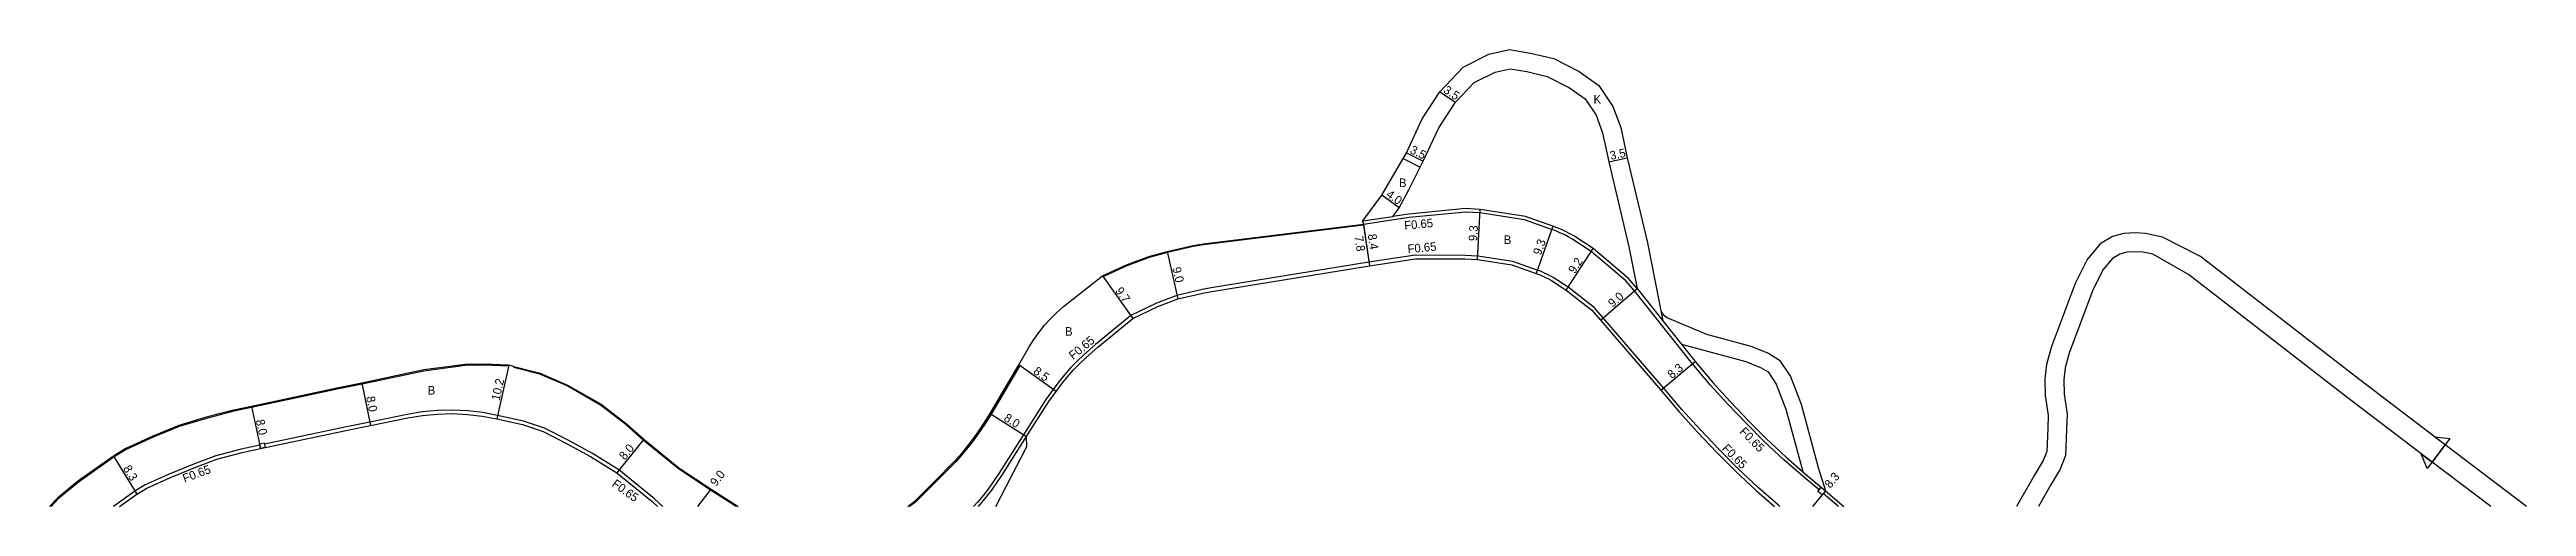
# Model space of a CAD drawing. Header units: metres. Extents: x -7200 to -4000, y -101400 to -99000.
# Drawn here: x -4549 to -4089.5, y -100800 to -100715.2 of the extents above; entities that cross this region are included whole.
import ezdxf

# ---------------------------------------------------------------- set-up
doc = ezdxf.new("R2010")
doc.units = ezdxf.units.M
doc.header["$LTSCALE"] = 2.5
for name, color, linetype in [('側溝・桝', 7, 'Continuous'), ('幅員', 7, 'Continuous'), ('歩道・分離帯・安全施設', 7, 'Continuous'), ('舗装', 7, 'Continuous'), ('道路', 7, 'Continuous')]:
    doc.layers.add(name, color=color, linetype=linetype)
doc.styles.get("Standard").update_dxf_attribs({"font": ''})
doc.styles.get('Standard').set_extended_font_data('@MS PGothic')

msp = doc.modelspace()

# ---------------------------------------------------------------- texts
at = {"layer": '側溝・桝'}
for rotation, p in [(5.3945, (-4297.61, -100748.67)), (5.3945, (-4296.99, -100753.03)), (39.3631, (-4359.1, -100772.86)), (314.711, (-4235.59, -100786.25)), (314.711, (-4238.83, -100789.37)), (20.5198, (-4523.94, -100795.61)), (324.4166, (-4444.81, -100796.13))]:
    msp.add_text('F0.65', height=1.6, rotation=rotation, dxfattribs=at).set_placement(p)
at = {"layer": '幅員'}
for s, rotation, p in [('3.5', 326.924, (-4290.56, -100723.13)), ('3.5', 333.2857, (-4296.76, -100734.36)), ('3.5', 11.76, (-4259.35, -100735.71)), ('4.0', 323.9254, (-4301.17, -100742.42)), ('7.8', 278.4623, (-4306.92, -100749.91)), ('8.4', 278.4623, (-4304.46, -100749.55)), ('9.3', 86.6992, (-4284.17, -100750.81)), ('9.3', 70.4423, (-4272.35, -100753.49)), ('9.2', 56.7907, (-4266.06, -100756.94)), ('9.7', 305.3698, (-4351.38, -100760.01)), ('9.0', 282.9156, (-4340.72, -100755.76)), ('9.0', 40.8854, (-4259.02, -100763.17)), ('8.3', 39.9263, (-4248.02, -100776.4)), ('10.2', 77.4153, (-4465.52, -100780.46)), ('8.5', 324.5268, (-4366.64, -100775.23)), ('8.0', 281.415, (-4490.28, -100779.72)), ('8.0', 327.5436, (-4372.1, -100783.98)), ('8.0', 282.241, (-4510.75, -100784.03)), ('8.0', 50.8472, (-4442.26, -100791.5)), ('8.3', 301.5168, (-4535.43, -100792.95)), ('9.0', 52.3579, (-4425.34, -100796.38)), ('8.3', 50.2765, (-4218.66, -100796.75))]:
    msp.add_text(s, height=1.6, rotation=rotation, dxfattribs=at).set_placement(p)
at = {"layer": '舗装'}
for s, p in [('K', (-4262.57, -100725.26)), ('B', (-4298.65, -100740.75)), ('B', (-4279.22, -100751.32)), ('B', (-4360.61, -100768.33)), ('B', (-4478.85, -100779.24))]:
    msp.add_text(s, height=1.6, dxfattribs=at).set_placement(p)

# ---------------------------------------------------------------- linework, layer by layer
at = {"layer": '側溝・桝'}
for points in [[(-4220.73, -100796.93), (-4223.7, -100794.46), (-4227.26, -100791.34), (-4230.91, -100787.94), (-4234.19, -100784.63), (-4237.69, -100780.96), (-4240.93, -100777.42), (-4244.2, -100773.51), (-4254.97, -100759.98), (-4256.56, -100758.15), (-4263.02, -100752.69), (-4266.59, -100750.37), (-4267.3, -100749.96), (-4268.04, -100749.57), (-4268.8, -100749.22), (-4269.57, -100748.89), (-4270.35, -100748.6), (-4275.35, -100746.82), (-4283.65, -100745.55), (-4286.27, -100745.4), (-4296.74, -100746.39), (-4305.27, -100747.66), (-4305.27, -100747.61)], [(-4305.36, -100747.02), (-4299.81, -100746.19)], [(-4227.99, -100800), (-4228.25, -100799.79), (-4231.96, -100796.53), (-4235.79, -100792.97), (-4239.21, -100789.51), (-4242.81, -100785.74), (-4246.2, -100782.03), (-4249.56, -100778.01), (-4260.78, -100765.03), (-4262.46, -100763.1), (-4267.29, -100759.33), (-4270.05, -100757.54), (-4270.63, -100757.21), (-4271.21, -100756.91), (-4271.8, -100756.63), (-4272.41, -100756.37), (-4273.02, -100756.14), (-4277.54, -100754.53), (-4284.05, -100753.55), (-4286.41, -100753.41), (-4295.63, -100753.4), (-4304.23, -100754.68), (-4333.49, -100759.46), (-4335.19, -100759.77), (-4339.86, -100760.84), (-4343.66, -100762.29), (-4348.4, -100764.59), (-4354.95, -100769.96), (-4357.15, -100771.87), (-4358.39, -100773.06), (-4359.57, -100774.29), (-4360.71, -100775.57), (-4361.78, -100776.9), (-4362.8, -100778.27), (-4364.16, -100780.17), (-4366.81, -100784.34), (-4372.9, -100793.91), (-4373.8, -100795.27), (-4374.75, -100796.6), (-4375.74, -100797.88), (-4376.78, -100799.13), (-4377.57, -100800)], [(-4254.47, -100759.57), (-4249.73, -100765.53)], [(-4435.21, -100800), (-4436.8, -100798.58), (-4443.39, -100793.22), (-4448.3, -100790.18), (-4452.79, -100787.71), (-4457.2, -100785.49), (-4461.1, -100784.16), (-4465.87, -100783.1), (-4468.62, -100782.58), (-4471.42, -100782.26), (-4474.24, -100782.13), (-4477.05, -100782.2), (-4479.86, -100782.47), (-4482.63, -100782.92), (-4489.61, -100784.33), (-4493.88, -100785.2), (-4509.12, -100788.44)], [(-4510, -100788.63), (-4513.42, -100789.37), (-4518.15, -100790.59), (-4522.13, -100792.08), (-4526.83, -100794), (-4531.26, -100796.01), (-4533.16, -100797.18), (-4537.11, -100800)], [(-4217.14, -100800), (-4219.96, -100797.57)]]:
    msp.add_lwpolyline(points, dxfattribs=at)
for points in [[(-4509.87, -100789.26), (-4510.06, -100788.38), (-4509.18, -100788.19), (-4508.99, -100789.07)], [(-4220.95, -100797.2), (-4220.31, -100796.43), (-4219.54, -100797.07), (-4220.18, -100797.84)]]:
    msp.add_lwpolyline(points, close=True, dxfattribs=at)
at = {"layer": '幅員'}
for points in [[(-4291.09, -100723.08), (-4288.16, -100724.99)], [(-4297.29, -100734.37), (-4294.16, -100735.95)], [(-4259.76, -100736.05), (-4256.33, -100735.33)], [(-4298.64, -100744.58), (-4301.87, -100742.22)], [(-4284.11, -100754.19), (-4283.58, -100744.91)], [(-4305.36, -100747.02), (-4304.13, -100755.33)], [(-4305.27, -100747.61), (-4304.13, -100755.33)], [(-4270.13, -100747.99), (-4273.24, -100756.75)], [(-4341.68, -100752.69), (-4339.67, -100761.47)], [(-4267.67, -100759.86), (-4262.63, -100752.16)], [(-4353.66, -100757.23), (-4348.05, -100765.14)], [(-4261.27, -100765.46), (-4254.47, -100759.57)], [(-4250.06, -100778.43), (-4243.69, -100773.1)], [(-4491.06, -100777.13), (-4489.48, -100784.97)], [(-4463.77, -100773.78), (-4466, -100783.73)], [(-4362.27, -100778.65), (-4369.2, -100773.72)], [(-4511.56, -100781.45), (-4509.87, -100789.26)], [(-4374.51, -100782.75), (-4367.76, -100787.04)], [(-4537.14, -100790.64), (-4532.8, -100797.72)], [(-4438.72, -100787.54), (-4443.77, -100793.75)], [(-4428.73, -100800), (-4426.27, -100796.81)], [(-4219.54, -100797.07), (-4221.97, -100800)]]:
    msp.add_lwpolyline(points, dxfattribs=at)
at = {"layer": '歩道・分離帯・安全施設'}
for points in [[(-4305.25, -100747.81), (-4334.95, -100751.45), (-4336.83, -100751.79), (-4341.63, -100752.89), (-4344.98, -100753.83), (-4349.14, -100755.33), (-4353.58, -100757.41)], [(-4463.78, -100773.98), (-4468.36, -100773.78), (-4471.88, -100773.84), (-4479.54, -100774.87), (-4491.02, -100777.32), (-4495.33, -100778.2), (-4511.52, -100781.64), (-4515.06, -100782.41), (-4519.89, -100783.65), (-4524.97, -100785.19), (-4529.78, -100787.16), (-4534.76, -100789.42), (-4537.03, -100790.81), (-4543.68, -100795.55), (-4547.41, -100798.61), (-4548.72, -100800)], [(-4421.62, -100800), (-4426.38, -100796.98), (-4432.36, -100792.98), (-4438.85, -100787.69), (-4442.07, -100784.79), (-4446.79, -100781.22), (-4453, -100777.65), (-4458.07, -100775.45), (-4462.92, -100774.2)], [(-4369.02, -100773.82), (-4374.33, -100782.85), (-4375.49, -100784.73), (-4376.73, -100786.55), (-4378.04, -100788.32), (-4379.43, -100790.03), (-4380.9, -100791.69), (-4384.82, -100795.65), (-4388.3, -100799.11), (-4389.46, -100800)]]:
    msp.add_lwpolyline(points, dxfattribs=at)
at = {"layer": '舗装'}
for points in [[(-4297.9, -100735.42), (-4294.71, -100737.03)], [(-4254.47, -100759.57), (-4249.73, -100765.53)]]:
    msp.add_lwpolyline(points, dxfattribs=at)
at = {"layer": '道路'}
for points in [[(-4305.27, -100747.61), (-4305.36, -100747.02), (-4301.87, -100742.22), (-4297.29, -100734.37), (-4294.33, -100728.06), (-4291.09, -100723.08), (-4286.78, -100718.48), (-4282.01, -100716.1), (-4278.15, -100715.23), (-4274.27, -100715.88), (-4269.94, -100716.92), (-4265.23, -100719.32), (-4261.61, -100721.9), (-4258.97, -100725.77), (-4257.5, -100729.71), (-4256.33, -100735.33), (-4252.58, -100751.06), (-4249.73, -100765.53)], [(-4353.66, -100757.23), (-4349.22, -100755.14), (-4345.04, -100753.64), (-4341.68, -100752.69), (-4336.87, -100751.59), (-4334.98, -100751.25), (-4305.27, -100747.61)], [(-4104.59, -100788.59), (-4120.65, -100776.34), (-4149.99, -100753.6), (-4157.02, -100750.05), (-4160.17, -100749.33), (-4161.99, -100749.25), (-4164.22, -100749.36), (-4166.3, -100749.93), (-4168.61, -100751.26), (-4171.02, -100754.18), (-4173.23, -100758.63), (-4177.66, -100770.49), (-4178.55, -100773.66), (-4178.82, -100776.34), (-4178.77, -100779.42), (-4178.24, -100783.09), (-4178.3, -100785.56), (-4178.49, -100789.78), (-4179.18, -100791.5), (-4180.71, -100794.1), (-4184.08, -100800)], [(-4376.69, -100800), (-4376.29, -100799.56), (-4375.24, -100798.29), (-4374.22, -100796.98), (-4373.26, -100795.64), (-4372.35, -100794.27), (-4366.26, -100784.69), (-4363.62, -100780.54), (-4362.27, -100778.65), (-4361.27, -100777.3), (-4360.21, -100775.99), (-4359.1, -100774.73), (-4357.93, -100773.52), (-4356.72, -100772.35), (-4354.53, -100770.46), (-4348.05, -100765.14), (-4343.41, -100762.88), (-4339.67, -100761.47), (-4335.06, -100760.41), (-4333.38, -100760.1), (-4304.13, -100755.33), (-4295.58, -100754.05), (-4286.43, -100754.06), (-4284.11, -100754.19), (-4277.7, -100755.17), (-4273.24, -100756.75), (-4272.65, -100756.97), (-4272.07, -100757.22), (-4271.5, -100757.49), (-4270.94, -100757.78), (-4270.39, -100758.09), (-4267.67, -100759.86), (-4262.91, -100763.57), (-4261.27, -100765.46), (-4250.06, -100778.43), (-4246.69, -100782.46), (-4243.29, -100786.19), (-4239.68, -100789.96), (-4236.24, -100793.44), (-4232.39, -100797.01), (-4228.99, -100800)], [(-4107.01, -100791.78), (-4123.09, -100779.51), (-4152.21, -100756.94), (-4158.83, -100753.22), (-4160.64, -100752.81), (-4161.98, -100752.75), (-4163.66, -100752.84), (-4164.95, -100753.19), (-4166.31, -100753.97), (-4168.06, -100756.1), (-4170.01, -100760.02), (-4174.33, -100771.58), (-4175.1, -100774.31), (-4175.31, -100776.49), (-4175.28, -100779.14), (-4174.73, -100782.89), (-4174.8, -100785.68), (-4175.02, -100790.53), (-4176.03, -100793.05), (-4177.69, -100795.86), (-4180.05, -100800)], [(-4369.2, -100773.72), (-4367.25, -100770.41), (-4366.38, -100769.02), (-4365.43, -100767.68), (-4364.41, -100766.39), (-4363.31, -100765.16), (-4362.15, -100764), (-4360.92, -100762.9), (-4353.66, -100757.23)], [(-4250.05, -100763.88), (-4249.63, -100764.36), (-4249, -100764.95), (-4247.34, -100765.65), (-4241.6, -100768.06), (-4233.37, -100770.28), (-4230.14, -100771.56), (-4228.07, -100772.83), (-4226.02, -100775.9), (-4224.05, -100781.02), (-4220.87, -100792.75), (-4219.54, -100797.07)], [(-4249.73, -100765.53), (-4243.69, -100773.1), (-4240.44, -100777), (-4237.22, -100780.52), (-4233.73, -100784.18), (-4230.46, -100787.48), (-4226.83, -100790.85), (-4223.28, -100793.97), (-4219.54, -100797.07), (-4216.14, -100800)], [(-4463.77, -100773.78), (-4468.36, -100773.58), (-4471.9, -100773.64), (-4479.57, -100774.67), (-4491.06, -100777.13), (-4495.38, -100778), (-4511.56, -100781.45), (-4515.11, -100782.22), (-4519.94, -100783.46), (-4525.04, -100785), (-4529.86, -100786.97), (-4534.86, -100789.24), (-4537.14, -100790.64), (-4543.81, -100795.39), (-4547.54, -100798.46), (-4549, -100800)], [(-4462.87, -100774.01), (-4463.77, -100773.78)], [(-4462.87, -100774.01), (-4458.01, -100775.26), (-4452.91, -100777.47), (-4446.68, -100781.05), (-4441.94, -100784.64), (-4438.72, -100787.54), (-4432.24, -100792.82), (-4426.27, -100796.81), (-4421.25, -100800)], [(-4389.79, -100800), (-4388.43, -100798.96), (-4384.96, -100795.51), (-4381.04, -100791.55), (-4379.59, -100789.91), (-4378.2, -100788.2), (-4376.89, -100786.44), (-4375.66, -100784.62), (-4374.51, -100782.75), (-4369.2, -100773.72)], [(-4536, -100800), (-4532.8, -100797.72), (-4530.96, -100796.59), (-4526.57, -100794.6), (-4521.89, -100792.68), (-4517.95, -100791.21), (-4513.27, -100790), (-4509.87, -100789.26), (-4493.75, -100785.83), (-4489.48, -100784.97), (-4482.51, -100783.56), (-4479.78, -100783.11), (-4477.02, -100782.85), (-4474.24, -100782.78), (-4471.47, -100782.91), (-4468.72, -100783.22), (-4466, -100783.73), (-4461.28, -100784.79), (-4457.45, -100786.09), (-4453.1, -100788.29), (-4448.63, -100790.74), (-4443.77, -100793.75), (-4437.22, -100799.08), (-4436.19, -100800)], [(-4373.47, -100800), (-4367.68, -100788.88), (-4367.74, -100787.02)], [(-4096.13, -100800), (-4107.01, -100791.78)], [(-4089.5, -100800), (-4104.59, -100788.59)]]:
    msp.add_lwpolyline(points, dxfattribs=at)
msp.add_lwpolyline([(-4298.64, -100744.58), (-4296.85, -100741.28), (-4294.16, -100735.95), (-4291.27, -100729.77), (-4288.16, -100724.99), (-4284.72, -100721.36), (-4280.82, -100719.42), (-4278.05, -100718.79), (-4274.97, -100719.31), (-4271.16, -100720.23), (-4267.04, -100722.32), (-4264.15, -100724.38), (-4262.1, -100727.39), (-4260.88, -100730.68), (-4259.76, -100736.05), (-4255.99, -100751.85), (-4254.47, -100759.57), (-4256.1, -100757.68), (-4262.63, -100752.16), (-4266.25, -100749.82), (-4266.99, -100749.39), (-4267.75, -100748.99), (-4268.53, -100748.63), (-4269.32, -100748.29), (-4270.13, -100747.99), (-4275.19, -100746.19), (-4283.58, -100744.91), (-4286.29, -100744.75), (-4296.82, -100745.75), (-4299.81, -100746.19)], close=True, dxfattribs=at)
at = {"layer": '道路', "flags": 128}
for points in [[(-4246.23, -100769.91), (-4234.32, -100773.13), (-4231.49, -100774.26), (-4230.2, -100775.05), (-4228.7, -100777.29), (-4226.91, -100781.95), (-4223.77, -100793.54)], [(-4106.58, -100787.08), (-4103.69, -100787.4), (-4104.59, -100788.59), (-4107.01, -100791.78), (-4107.92, -100792.97), (-4109, -100790.26)], [(-4109, -100790.26), (-4107.01, -100791.78), (-4104.59, -100788.59), (-4106.58, -100787.08)]]:
    msp.add_lwpolyline(points, dxfattribs=at)

msp.set_redraw_order([(e.dxf.handle, doc.entitydb.next_handle()) for e in msp.query("TEXT MTEXT ATTDEF DIMENSION ARC_DIMENSION")])  # texts and dimensions are drawn at this point

doc.saveas('drawing.dxf')
